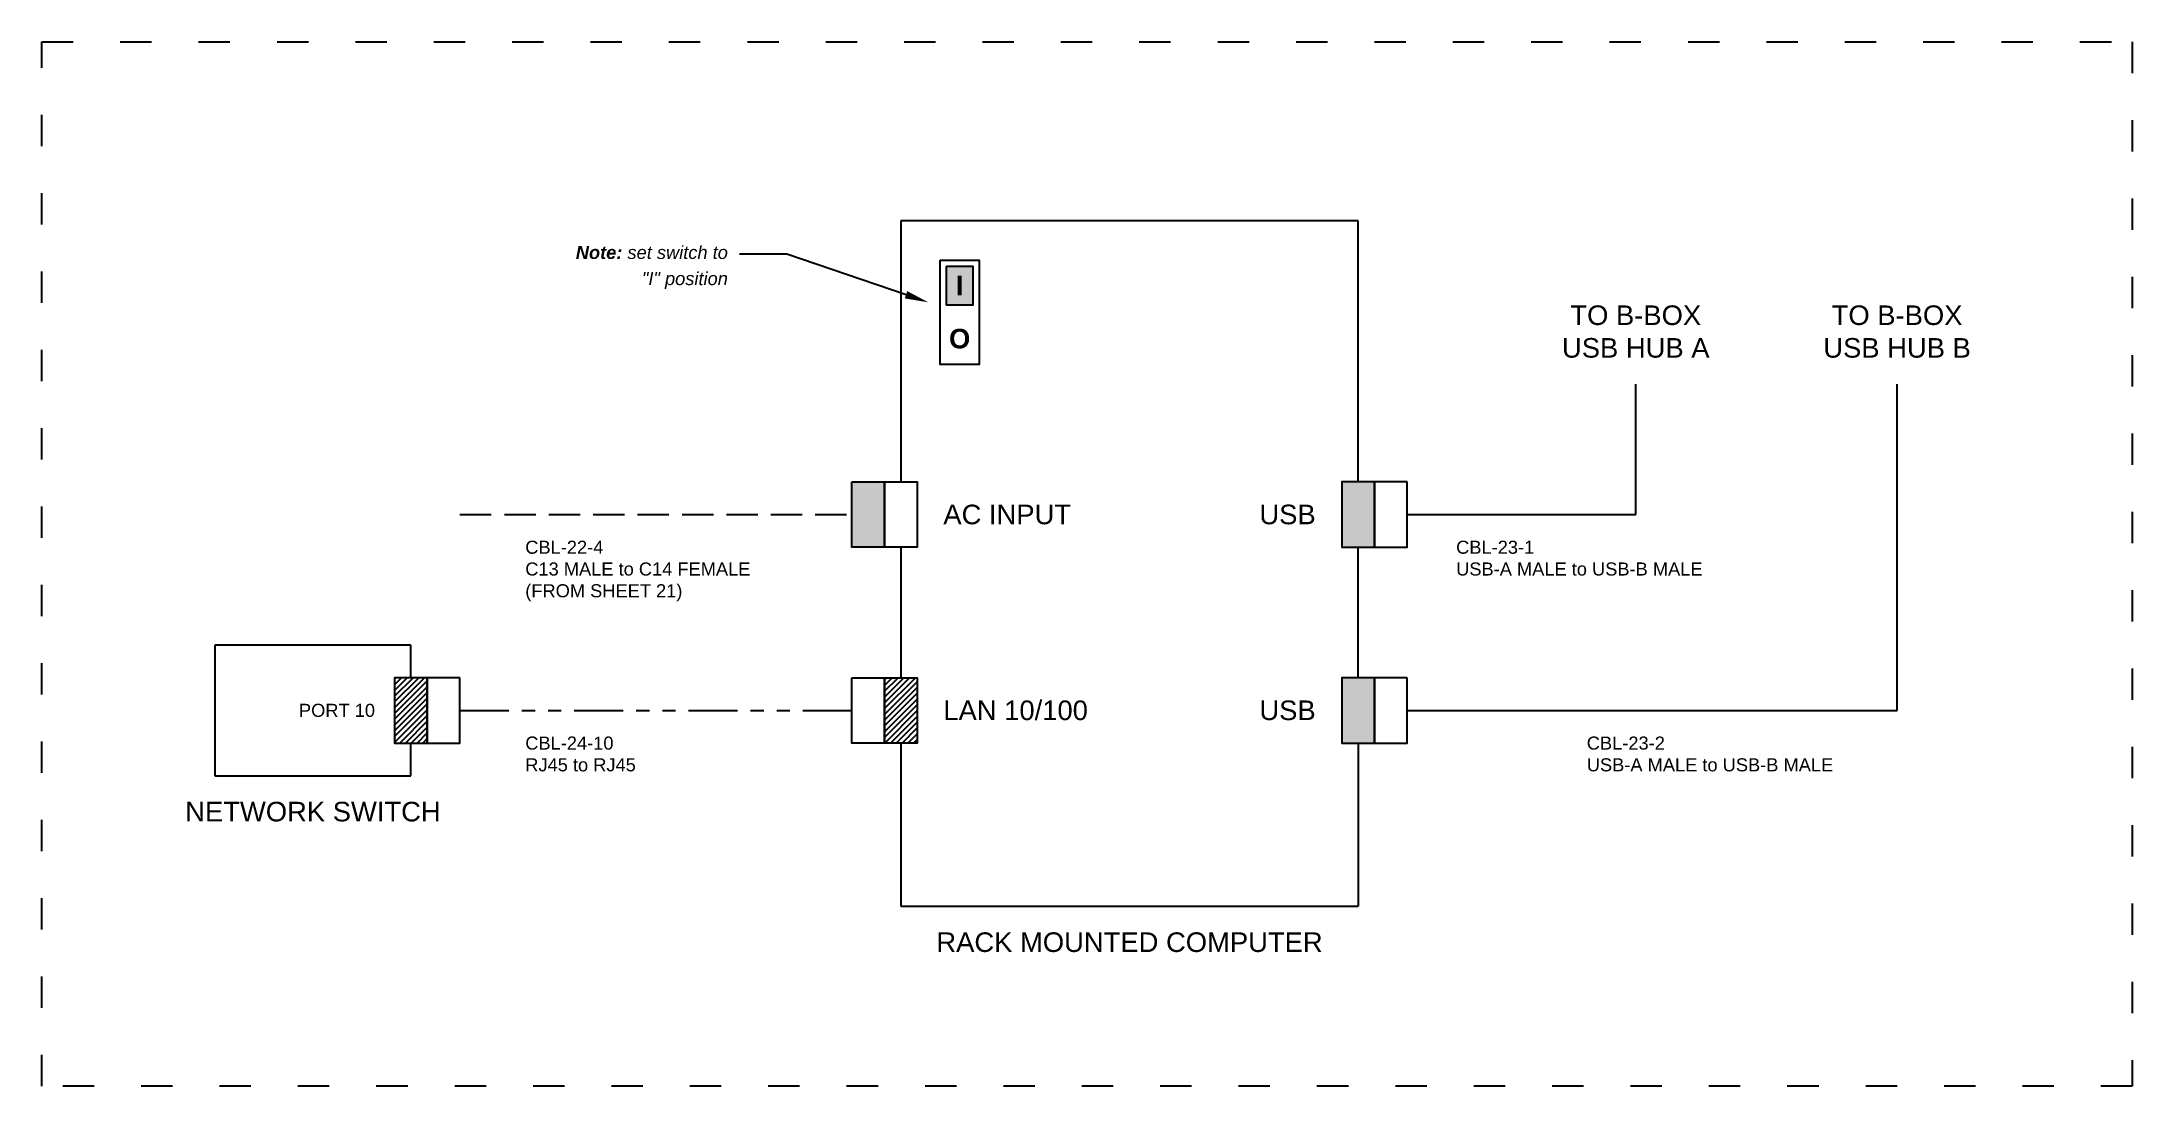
# Model space of a CAD drawing. Header units: inches. Extents: x -30 to 106, y 20 to 28.
# Drawn here: x 30.14 to 46.14, y 19.62 to 27.62 of the extents above; entities that cross this region are included whole.
import ezdxf
from ezdxf import colors
from ezdxf.entities.mleader import LeaderData, LeaderLine
from ezdxf.math import Vec2, Vec3

# ---------------------------------------------------------------- set-up
doc = ezdxf.new("R2010")
doc.units = ezdxf.units.IN
doc.header["$MEASUREMENT"] = 0
for name, pattern in [('ACAD_ISO02W100', [15, 12, -3]), ('ACAD_ISO03W100', [30, 12, -18]), ('PHANTOM', [2.5, 1.25, -0.25, 0.25, -0.25, 0.25, -0.25])]:
    doc.linetypes.add(name, pattern=pattern)
doc.styles.get("Standard").update_dxf_attribs({"font": 'arial.ttf'})
pattern_1 = [(45, (21.2, -1.5), (-0.022097087, 0.022097087), [])]

msp = doc.modelspace()

# ---------------------------------------------------------------- texts
at = {"color": 3}
for s, width, insert, char_height, attachment_point in [('{\\fArial|b1|i0|c0|p34;\\C255;\\c16777215;I}', 1.47407, (37.17, 25.753), 0.15, 5), ('{\\fArial|b1|i0|c0|p34;\\C256;\\c0;O}', 1.47407, (37.17, 25.346), 0.15, 5), ('{\\C256;AC INPUT}', 1.28151, (37.045, 23.999), 0.15, 4), ('{\\C256;USB}', 1.28151, (39.895, 23.999), 0.15, 6), ('{\\C256;LAN 10/100}', 1.47407, (37.045, 22.499), 0.15, 4), ('{\\C256;USB}', 1.28151, (39.895, 22.499), 0.15, 6), ('{\\C256;PORT 10}', 1.47407, (32.695, 22.499), 0.1, 6), ('{\\C256;NETWORK SWITCH}', 2.71833, (32.22, 21.799), 0.15, 2), ('{\\C256;RACK MOUNTED COMPUTER}', 3.10916, (38.47, 20.799), 0.15, 2)]:
    msp.add_mtext_dynamic_manual_height_columns(s, width=width, gutter_width=1, heights=[0], dxfattribs=dict(at, insert=insert, char_height=char_height, attachment_point=attachment_point))
for s, insert, char_height, width, attachment_point in [('{\\C256;TO B-BOX USB HUB A}', (42.345, 25.199), 0.15, 1.30447, 8), ('{\\C256;TO B-BOX USB HUB B}', (44.345, 25.199), 0.15, 1.30447, 8), ('{\\C256;CBL-22-4\\PC13 MALE to C14 FEMALE\\P(FROM SHEET 21)}', (33.845, 23.799), 0.1, 4.46392, 1), ('{\\C256;CBL-23-1\\PUSB-A MALE to USB-B MALE}', (40.97, 23.799), 0.1, 4.46392, 1), ('{\\C256;CBL-24-10\\PRJ45 to RJ45}', (33.845, 22.299), 0.1, 4.46392, 1), ('{\\C256;CBL-23-2\\PUSB-A MALE to USB-B MALE}', (41.97, 22.299), 0.1, 4.46392, 1)]:
    msp.add_mtext(s, dxfattribs=dict(at, insert=insert, char_height=char_height, width=width, attachment_point=attachment_point))

# ---------------------------------------------------------------- hatches: boundary and pattern name
h = msp.add_hatch(color=256)
h.dxf.hatch_style = 1
h.paths.add_polyline_path([(37.07, 25.603), (37.27, 25.603), (37.27, 25.903), (37.07, 25.903)])
h = msp.add_hatch(color=1)
h.dxf.hatch_style = 1
h.paths.add_polyline_path([(36.345, 23.749), (36.595, 23.749), (36.595, 24.249), (36.345, 24.249)])
h = msp.add_hatch(color=3)
h.dxf.hatch_style = 1
h.paths.add_polyline_path([(40.095, 23.749), (40.345, 23.749), (40.345, 24.249), (40.095, 24.249)])
h.paths.add_polyline_path([(40.345, 22.749), (40.095, 22.749), (40.095, 22.249), (40.345, 22.249)])
h = msp.add_hatch()
h.set_pattern_fill('ANSI31', color=5, scale=0.25)
h.set_pattern_definition(pattern_1)
h.paths.add_polyline_path([(32.845, 22.249), (33.095, 22.249), (33.095, 22.749), (32.845, 22.749)])
h = msp.add_hatch()
h.set_pattern_fill('ANSI31', color=5, scale=0.25)
h.set_pattern_definition(pattern_1)
h.paths.add_polyline_path([(36.845, 22.749), (36.595, 22.749), (36.595, 22.249), (36.845, 22.249)])

# ---------------------------------------------------------------- linework, layer by layer
for p, q in [((40.22, 26.249), (36.72, 26.249)), ((36.72, 26.249), (36.72, 24.249)), ((40.22, 24.249), (40.22, 26.249)), ((36.72, 23.749), (36.72, 22.749)), ((40.22, 22.749), (40.22, 23.749)), ((32.97, 22.999), (31.47, 22.999)), ((31.47, 22.999), (31.47, 21.999)), ((32.97, 22.749), (32.97, 22.999)), ((32.97, 21.999), (32.97, 22.249)), ((36.72, 22.249), (36.72, 20.999)), ((40.22, 22.249), (40.22, 20.999)), ((31.47, 21.999), (32.97, 21.999)), ((36.72, 20.999), (40.22, 20.999))]:
    msp.add_line(p, q)
at = {"color": 3}
for p, q in [((42.345, 23.999), (42.345, 24.999)), ((44.345, 22.499), (44.345, 24.999)), ((40.595, 23.999), (42.345, 23.999)), ((40.595, 22.499), (44.345, 22.499))]:
    msp.add_line(p, q, dxfattribs=at)
at = {"color": 1, "linetype": 'ACAD_ISO02W100', "ltscale": 0.02}
msp.add_line((33.345, 23.999), (36.345, 23.999), dxfattribs=at)
at = {"color": 5, "linetype": 'PHANTOM', "ltscale": 0.3}
msp.add_line((33.345, 22.499), (36.345, 22.499), dxfattribs=at)
at = {"linetype": 'ACAD_ISO03W100', "ltscale": 0.02}
msp.add_lwpolyline([(30.145, 27.621), (46.145, 27.621), (46.145, 19.621), (30.145, 19.621)], close=True, dxfattribs=at)
for points in [[(37.02, 25.949), (37.32, 25.949), (37.32, 25.149), (37.02, 25.149)], [(37.07, 25.903), (37.27, 25.903), (37.27, 25.603), (37.07, 25.603)]]:
    msp.add_lwpolyline(points, close=True)
at = {"color": 1}
for points in [[(36.345, 24.249), (36.595, 24.249), (36.595, 23.749), (36.345, 23.749)], [(36.595, 24.249), (36.845, 24.249), (36.845, 23.749), (36.595, 23.749)]]:
    msp.add_lwpolyline(points, close=True, dxfattribs=at)
at = {"color": 3}
for points in [[(40.345, 24.249), (40.095, 24.249), (40.095, 23.749), (40.345, 23.749)], [(40.595, 24.249), (40.345, 24.249), (40.345, 23.749), (40.595, 23.749)], [(40.345, 22.749), (40.095, 22.749), (40.095, 22.249), (40.345, 22.249)], [(40.595, 22.749), (40.345, 22.749), (40.345, 22.249), (40.595, 22.249)]]:
    msp.add_lwpolyline(points, close=True, dxfattribs=at)
at = {"color": 5}
for points in [[(33.095, 22.749), (32.845, 22.749), (32.845, 22.249), (33.095, 22.249)], [(33.345, 22.749), (33.095, 22.749), (33.095, 22.249), (33.345, 22.249)], [(36.345, 22.749), (36.595, 22.749), (36.595, 22.249), (36.345, 22.249)], [(36.595, 22.749), (36.845, 22.749), (36.845, 22.249), (36.595, 22.249)]]:
    msp.add_lwpolyline(points, close=True, dxfattribs=at)

msp.set_redraw_order([(e.dxf.handle, doc.entitydb.next_handle()) for e in msp.query("TEXT MTEXT ATTDEF DIMENSION ARC_DIMENSION")])  # texts and dimensions are drawn at this point

# ---------------------------------------------------------------- leaders
ml = msp.add_multileader_mtext('Standard')
ml.set_content('\\pxsm1.2;{\\fArial|b1|i1|c0|p34;Note:\\fArial|b0|i1|c0|p34; set switch to "I" position}', color=256)
ml.set_leader_properties()
ml.build(insert=Vec2(0, 0))
ml.multileader.update_dxf_attribs({"dogleg_length": 0.36, "arrow_head_size": 0.18})
ctx = ml.context
ctx.base_point, ctx.char_height, ctx.arrow_head_size, ctx.landing_gap_size, ctx.plane_origin = Vec3(34.15, 25.993), 0.1, 0.18, 0.09, Vec3(31.093, 26.054)
ctx.text_align_type = 2
notes = []
notes.append((ctx, [(1, (1, 1, 0), (35.846, 25.993), (-1, 0), 0.36, [(0, [(36.93, 25.625)], 0, [])])]))
ctx.mtext.insert, ctx.mtext.width, ctx.mtext.alignment, ctx.mtext.flow_direction = Vec3(35.396, 26.057), 1.29267, 3, 5
for ctx, leaders in notes:
    for number, flags, end, landing, length, lines in leaders:
        leader = LeaderData()
        leader.index, (leader.has_last_leader_line, leader.has_dogleg_vector, leader.attachment_direction) = number, flags
        leader.last_leader_point, leader.dogleg_vector, leader.dogleg_length = Vec3(end), Vec3(landing), length
        for number, points, colour, breaks in lines:
            line = LeaderLine()
            line.index, line.vertices, line.color, line.breaks = number, Vec3.list(points), colors.encode_raw_color(colour), breaks
            leader.lines.append(line)
        ctx.leaders.append(leader)

doc.saveas('drawing.dxf')
